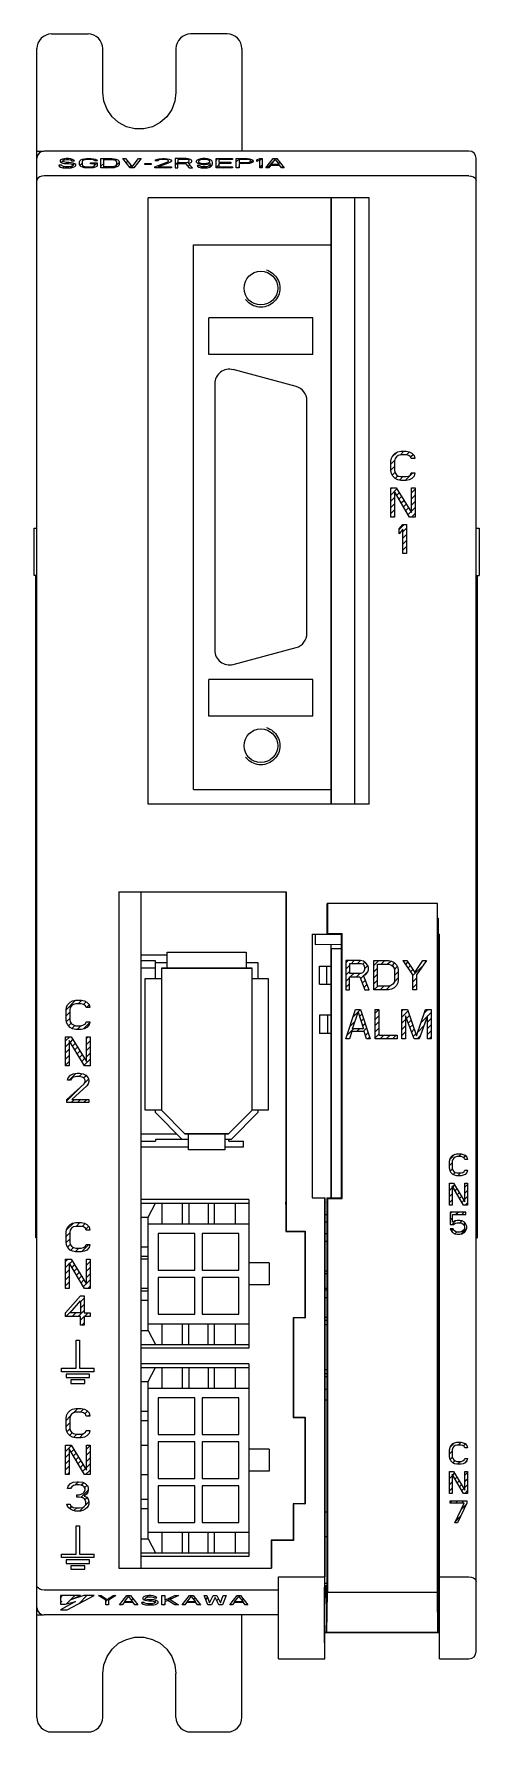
# Model space of a CAD drawing. Extents: x 347 to 377, y 209 to 325.
import ezdxf

# ---------------------------------------------------------------- set-up
doc = ezdxf.new("R2010")
doc.units = 0
doc.header["$LTSCALE"] = 32.5811
doc.header["$MEASUREMENT"] = 0
doc.linetypes.add('HIDDEN', pattern=[0.2, 0.1, -0.1])
doc.layers.get('0').update_dxf_attribs({"linetype": 'CONTINUOUS'})
for name, color, linetype in [('ALL_AXIS', 7, 'CONTINUOUS'), ('ALL_CURVE', 7, 'CONTINUOUS'), ('ALL_FEATURES', 7, 'CONTINUOUS'), ('DEFAULT_2', 8, 'HIDDEN')]:
    doc.layers.add(name, color=color, linetype=linetype)

msp = doc.modelspace()

# ---------------------------------------------------------------- linework, layer by layer
at = {"color": 0, "linetype": 'Continuous'}
for p, q in [((348.57, 315.62), (348.6, 315.56)), ((348.76, 315.62), (348.57, 315.62)), ((348.69, 315.98), (348.66, 315.93)), ((348.66, 315.93), (348.66, 315.87)), ((348.66, 315.87), (348.69, 315.82)), ((348.82, 316.04), (348.69, 315.98)), ((348.69, 315.82), (348.82, 315.77)), ((348.72, 315.81), (348.98, 316.07)), ((348.79, 315.58), (348.76, 315.62)), ((348.94, 316.06), (348.82, 316.04)), ((348.82, 315.77), (348.94, 315.74)), ((348.85, 315.92), (348.88, 315.96)), ((348.85, 315.89), (348.85, 315.92)), ((348.88, 315.85), (348.85, 315.89)), ((348.88, 315.96), (348.97, 315.98)), ((348.97, 315.82), (348.88, 315.85)), ((349.07, 316.08), (348.94, 316.06)), ((348.94, 315.74), (349.07, 315.73)), ((348.97, 315.98), (349.07, 316)), ((349.07, 315.81), (348.97, 315.82)), ((349.22, 316.08), (349.07, 316.08)), ((349.07, 316), (349.26, 316)), ((349.26, 315.81), (349.07, 315.81)), ((349.07, 315.73), (349.26, 315.73)), ((349.13, 315.73), (349.21, 315.81)), ((349.38, 316.06), (349.22, 316.08)), ((349.26, 316), (349.35, 315.98)), ((349.41, 315.79), (349.26, 315.81)), ((349.26, 315.73), (349.38, 315.71)), ((349.35, 315.98), (349.41, 315.96)), ((349.51, 316.02), (349.38, 316.06)), ((349.38, 315.97), (349.45, 316.04)), ((349.38, 315.71), (349.47, 315.68)), ((349.41, 315.96), (349.44, 315.93)), ((349.54, 315.77), (349.41, 315.79)), ((349.44, 315.93), (349.63, 315.93)), ((349.47, 315.68), (349.54, 315.64)), ((349.6, 315.97), (349.51, 316.02)), ((349.66, 315.71), (349.54, 315.77)), ((349.54, 315.63), (349.63, 315.73)), ((349.54, 315.64), (349.54, 315.6)), ((349.63, 315.93), (349.6, 315.97)), ((349.72, 315.66), (349.66, 315.71)), ((349.72, 315.59), (349.72, 315.66)), ((349.97, 315.86), (350.01, 315.93)), ((349.97, 315.66), (349.97, 315.86)), ((350.01, 315.59), (349.97, 315.66)), ((350, 315.6), (350.16, 315.76)), ((350.01, 315.93), (350.07, 315.98)), ((350.07, 315.98), (350.19, 316.04)), ((350.19, 315.92), (350.16, 315.86)), ((350.16, 315.86), (350.16, 315.66)), ((350.16, 315.66), (350.19, 315.6)), ((350.19, 316.04), (350.32, 316.06)), ((350.26, 315.96), (350.19, 315.92)), ((350.35, 315.98), (350.26, 315.96)), ((350.32, 316.06), (350.47, 316.08)), ((350.47, 316), (350.35, 315.98)), ((350.39, 315.99), (350.48, 316.08)), ((350.47, 316.08), (350.76, 316.08)), ((350.76, 316), (350.47, 316)), ((350.72, 315.71), (350.72, 315.79)), ((350.72, 315.79), (351.19, 315.79)), ((351.01, 315.71), (350.72, 315.71)), ((350.76, 316.08), (350.91, 316.06)), ((350.88, 315.98), (350.76, 316)), ((350.88, 315.98), (350.96, 316.05)), ((350.97, 315.96), (350.88, 315.98)), ((350.91, 316.06), (351.04, 316.04)), ((351.01, 315.92), (350.97, 315.96)), ((351.19, 315.92), (351.01, 315.92)), ((351.01, 315.61), (351.19, 315.79)), ((351.01, 315.6), (351.01, 315.71)), ((351.04, 316.04), (351.16, 315.98)), ((351.16, 315.98), (351.19, 315.92)), ((351.19, 315.79), (351.19, 315.59)), ((351.44, 316.04), (351.48, 316.08)), ((351.44, 315.44), (351.44, 316.08)), ((351.44, 316.08), (352.19, 316.08)), ((351.44, 315.55), (351.63, 315.73)), ((351.63, 315.52), (351.63, 316)), ((351.63, 316), (352.19, 316)), ((351.89, 316), (351.97, 316.08)), ((352.19, 316.08), (352.35, 316.06)), ((352.19, 316), (352.32, 315.98)), ((352.32, 315.98), (352.41, 315.96)), ((352.35, 316.06), (352.47, 316.04)), ((352.35, 315.45), (352.69, 315.8)), ((352.36, 315.97), (352.44, 316.04)), ((352.41, 315.96), (352.47, 315.92)), ((352.47, 316.04), (352.6, 315.98)), ((352.47, 315.92), (352.51, 315.86)), ((352.51, 315.66), (352.47, 315.6)), ((352.51, 315.86), (352.51, 315.66)), ((352.6, 315.98), (352.66, 315.93)), ((352.66, 315.93), (352.69, 315.86)), ((352.69, 315.66), (352.66, 315.59)), ((352.69, 315.86), (352.69, 315.66)), ((352.94, 316.08), (353.13, 316.08)), ((353.44, 315.44), (352.94, 316.08)), ((352.95, 316.06), (352.97, 316.08)), ((353.13, 316.08), (353.57, 315.52)), ((353.17, 315.78), (353.28, 315.89)), ((353.39, 315.5), (353.5, 315.61)), ((353.57, 315.52), (354.01, 316.08)), ((354.19, 316.08), (353.69, 315.44)), ((354.01, 316.08), (354.19, 316.08)), ((354.44, 315.67), (354.44, 315.74)), ((354.44, 315.74), (354.88, 315.74)), ((354.88, 315.67), (354.44, 315.67)), ((354.55, 315.67), (354.62, 315.74)), ((354.88, 315.74), (354.88, 315.67)), ((355.13, 315.51), (356.01, 315.85)), ((355.16, 315.93), (355.19, 315.98)), ((355.32, 315.93), (355.16, 315.93)), ((355.19, 315.98), (355.32, 316.04)), ((355.31, 315.93), (355.45, 316.06)), ((355.32, 316.04), (355.44, 316.06)), ((355.38, 315.97), (355.32, 315.93)), ((355.47, 316), (355.38, 315.97)), ((356.16, 315.81), (355.38, 315.51)), ((355.39, 315.51), (355.55, 315.67)), ((355.44, 316.06), (355.66, 316.08)), ((355.63, 316.01), (355.47, 316)), ((355.76, 316.01), (355.63, 316.01)), ((355.66, 316.08), (355.79, 316.08)), ((355.91, 316), (355.76, 316.01)), ((355.79, 316.08), (355.97, 316.06)), ((355.88, 316), (355.95, 316.07)), ((356.01, 315.97), (355.91, 316)), ((355.97, 316.06), (356.1, 316.04)), ((356.07, 315.93), (356.01, 315.97)), ((356.01, 315.85), (356.07, 315.9)), ((356.07, 315.9), (356.07, 315.93)), ((356.1, 316.04), (356.22, 315.98)), ((356.22, 315.85), (356.16, 315.81)), ((356.22, 315.98), (356.26, 315.93)), ((356.26, 315.9), (356.22, 315.85)), ((356.22, 315.85), (356.22, 315.85)), ((356.26, 315.93), (356.26, 315.9)), ((356.51, 316.08), (356.51, 315.44)), ((357.26, 316.08), (356.51, 316.08)), ((356.51, 315.63), (356.69, 315.82)), ((356.69, 316.01), (356.69, 315.81)), ((357.29, 316.01), (356.69, 316.01)), ((356.69, 315.81), (357.29, 315.81)), ((356.69, 315.44), (356.69, 315.73)), ((356.69, 315.73), (357.22, 315.73)), ((356.88, 316.01), (356.95, 316.08)), ((357.1, 315.73), (357.18, 315.81)), ((357.22, 315.73), (357.47, 315.44)), ((357.41, 316.06), (357.26, 316.08)), ((357.38, 316), (357.29, 316.01)), ((357.29, 315.81), (357.38, 315.82)), ((357.37, 316), (357.43, 316.06)), ((357.44, 315.97), (357.38, 316)), ((357.38, 315.82), (357.44, 315.85)), ((357.4, 315.53), (357.51, 315.64)), ((357.54, 316.02), (357.41, 316.06)), ((357.41, 315.75), (357.54, 315.78)), ((357.69, 315.44), (357.41, 315.75)), ((357.47, 315.93), (357.44, 315.97)), ((357.44, 315.85), (357.47, 315.89)), ((357.47, 315.89), (357.47, 315.93)), ((357.63, 315.97), (357.54, 316.02)), ((357.54, 315.78), (357.63, 315.83)), ((357.66, 315.93), (357.63, 315.97)), ((357.63, 315.83), (357.66, 315.87)), ((357.66, 315.87), (357.66, 315.93)), ((358.01, 315.97), (357.94, 315.9)), ((357.94, 315.9), (357.94, 315.85)), ((357.94, 315.85), (358.01, 315.78)), ((358.1, 316.02), (358.01, 315.97)), ((358.01, 315.78), (358.1, 315.73)), ((358.26, 316.06), (358.1, 316.02)), ((358.13, 315.93), (358.1, 315.89)), ((358.1, 315.89), (358.1, 315.86)), ((358.1, 315.86), (358.13, 315.82)), ((358.1, 315.73), (358.17, 315.8)), ((358.1, 315.73), (358.26, 315.68)), ((358.19, 315.97), (358.13, 315.93)), ((358.13, 315.82), (358.19, 315.78)), ((358.29, 316), (358.19, 315.97)), ((358.19, 315.78), (358.29, 315.75)), ((358.41, 316.08), (358.26, 316.06)), ((358.26, 315.68), (358.41, 315.67)), ((358.38, 316.01), (358.29, 316)), ((358.29, 315.75), (358.38, 315.74)), ((358.38, 316.01), (358.45, 316.08)), ((358.6, 316.01), (358.38, 316.01)), ((358.38, 315.74), (358.6, 315.74)), ((358.57, 316.08), (358.41, 316.08)), ((358.41, 315.67), (358.57, 315.67)), ((358.54, 315.67), (358.61, 315.74)), ((358.72, 316.06), (358.57, 316.08)), ((358.57, 315.67), (358.72, 315.68)), ((358.69, 316), (358.6, 316.01)), ((358.6, 315.74), (358.69, 315.75)), ((358.79, 315.97), (358.69, 316)), ((358.69, 315.75), (358.79, 315.78)), ((358.88, 316.02), (358.72, 316.06)), ((358.72, 315.68), (358.91, 315.74)), ((358.85, 315.93), (358.79, 315.97)), ((358.79, 315.78), (358.85, 315.82)), ((358.82, 315.95), (358.89, 316.02)), ((358.88, 315.89), (358.85, 315.93)), ((358.85, 315.82), (358.88, 315.86)), ((358.85, 315.49), (359.06, 315.7)), ((358.88, 315.63), (358.85, 315.59)), ((358.97, 315.97), (358.88, 316.02)), ((358.88, 315.86), (358.88, 315.89)), ((358.91, 315.71), (358.88, 315.63)), ((358.91, 315.74), (358.91, 315.71)), ((359.04, 315.9), (358.97, 315.97)), ((358.97, 315.55), (359.04, 315.62)), ((359.07, 315.81), (359.04, 315.9)), ((359.04, 315.62), (359.07, 315.71)), ((359.07, 315.71), (359.07, 315.81)), ((359.32, 315.95), (359.44, 316.08)), ((359.32, 315.44), (359.32, 316.08)), ((359.32, 316.08), (360.44, 316.08)), ((359.32, 315.46), (359.51, 315.64)), ((359.51, 316), (359.51, 315.82)), ((360.44, 316), (359.51, 316)), ((359.51, 315.82), (360.32, 315.82)), ((359.51, 315.74), (359.51, 315.52)), ((360.32, 315.74), (359.51, 315.74)), ((359.6, 315.74), (359.68, 315.82)), ((359.86, 316), (359.94, 316.08)), ((360.1, 315.74), (360.18, 315.82)), ((360.32, 315.82), (360.32, 315.74)), ((360.36, 316), (360.44, 316.08)), ((360.44, 316.08), (360.44, 316)), ((360.69, 315.84), (360.93, 316.08)), ((360.69, 315.44), (360.69, 316.08)), ((360.69, 316.08), (361.44, 316.08)), ((360.88, 316.01), (360.88, 315.81)), ((361.47, 316.01), (360.88, 316.01)), ((360.88, 315.81), (361.47, 315.81)), ((360.88, 315.73), (360.88, 315.44)), ((361.44, 315.73), (360.88, 315.73)), ((361.08, 315.73), (361.16, 315.81)), ((361.36, 316.01), (361.43, 316.08)), ((361.44, 316.08), (361.6, 316.06)), ((361.6, 315.74), (361.44, 315.73)), ((361.57, 316), (361.47, 316.01)), ((361.47, 315.81), (361.57, 315.82)), ((361.63, 315.97), (361.57, 316)), ((361.57, 315.82), (361.63, 315.85)), ((361.59, 315.74), (361.82, 315.97)), ((361.6, 316.06), (361.72, 316.02)), ((361.72, 315.78), (361.6, 315.74)), ((361.66, 315.93), (361.63, 315.97)), ((361.63, 315.85), (361.66, 315.89)), ((361.66, 315.89), (361.66, 315.93)), ((361.72, 316.02), (361.82, 315.97)), ((361.82, 315.83), (361.72, 315.78)), ((361.82, 315.97), (361.85, 315.93)), ((361.85, 315.87), (361.82, 315.83)), ((361.85, 315.93), (361.85, 315.87)), ((362.1, 315.98), (362.29, 316.08)), ((362.1, 315.87), (362.1, 315.98)), ((362.29, 315.97), (362.1, 315.87)), ((362.29, 315.94), (362.43, 316.08)), ((362.29, 316.08), (362.47, 316.08)), ((362.29, 315.44), (362.29, 315.97)), ((362.29, 315.44), (362.47, 315.63)), ((362.47, 316.08), (362.47, 315.44)), ((362.72, 315.44), (363.22, 316.08)), ((362.79, 315.44), (363.28, 315.94)), ((363.07, 315.66), (363.35, 316.02)), ((363.63, 315.66), (363.07, 315.66)), ((363.22, 316.08), (363.47, 316.08)), ((363.35, 316.02), (363.63, 315.66)), ((363.36, 316.01), (363.42, 316.08)), ((363.45, 315.6), (363.5, 315.66)), ((363.47, 316.08), (363.97, 315.44)), ((363.57, 315.73), (363.67, 315.83)), ((348.6, 315.56), (348.69, 315.49)), ((348.69, 315.49), (348.85, 315.45)), ((348.88, 315.54), (348.79, 315.58)), ((348.85, 315.45), (349.01, 315.44)), ((348.86, 315.45), (348.94, 315.53)), ((349.01, 315.52), (348.88, 315.54)), ((349.26, 315.52), (349.01, 315.52)), ((349.01, 315.44), (349.26, 315.44)), ((349.38, 315.54), (349.26, 315.52)), ((349.26, 315.44), (349.41, 315.45)), ((349.35, 315.45), (349.47, 315.56)), ((349.47, 315.56), (349.38, 315.54)), ((349.41, 315.45), (349.54, 315.48)), ((349.54, 315.6), (349.47, 315.56)), ((349.54, 315.48), (349.66, 315.54)), ((349.66, 315.54), (349.72, 315.59)), ((350.07, 315.54), (350.01, 315.59)), ((350.19, 315.48), (350.07, 315.54)), ((350.19, 315.6), (350.26, 315.56)), ((350.32, 315.45), (350.19, 315.48)), ((350.26, 315.56), (350.35, 315.54)), ((350.47, 315.44), (350.32, 315.45)), ((350.35, 315.54), (350.47, 315.52)), ((350.35, 315.45), (350.43, 315.53)), ((350.47, 315.52), (350.76, 315.52)), ((350.76, 315.44), (350.47, 315.44)), ((350.76, 315.52), (350.88, 315.54)), ((350.91, 315.45), (350.76, 315.44)), ((350.85, 315.45), (350.96, 315.56)), ((350.88, 315.54), (350.97, 315.56)), ((351.04, 315.48), (350.91, 315.45)), ((350.97, 315.56), (351.01, 315.6)), ((351.16, 315.54), (351.04, 315.48)), ((351.19, 315.59), (351.16, 315.54)), ((352.19, 315.44), (351.44, 315.44)), ((352.19, 315.52), (351.63, 315.52)), ((351.83, 315.44), (351.92, 315.52)), ((352.32, 315.54), (352.19, 315.52)), ((352.35, 315.45), (352.19, 315.44)), ((352.41, 315.56), (352.32, 315.54)), ((352.47, 315.48), (352.35, 315.45)), ((352.47, 315.6), (352.41, 315.56)), ((352.6, 315.54), (352.47, 315.48)), ((352.66, 315.59), (352.6, 315.54)), ((353.69, 315.44), (353.44, 315.44)), ((355.13, 315.44), (355.13, 315.51)), ((356.26, 315.44), (355.13, 315.44)), ((355.32, 315.44), (355.39, 315.51)), ((355.38, 315.51), (356.26, 315.51)), ((355.82, 315.44), (355.89, 315.51)), ((356.26, 315.51), (356.26, 315.44)), ((356.51, 315.44), (356.69, 315.44)), ((357.47, 315.44), (357.69, 315.44)), ((358.16, 315.59), (358.01, 315.59)), ((358.01, 315.59), (358.04, 315.55)), ((358.04, 315.55), (358.13, 315.49)), ((358.13, 315.49), (358.29, 315.45)), ((358.22, 315.55), (358.16, 315.59)), ((358.32, 315.52), (358.22, 315.55)), ((358.29, 315.45), (358.44, 315.44)), ((358.41, 315.51), (358.32, 315.52)), ((358.32, 315.45), (358.38, 315.51)), ((358.6, 315.51), (358.41, 315.51)), ((358.44, 315.44), (358.57, 315.44)), ((358.57, 315.44), (358.72, 315.45)), ((358.69, 315.52), (358.6, 315.51)), ((358.79, 315.55), (358.69, 315.52)), ((358.72, 315.45), (358.88, 315.49)), ((358.85, 315.59), (358.79, 315.55)), ((358.88, 315.49), (358.97, 315.55)), ((360.44, 315.44), (359.32, 315.44)), ((359.51, 315.52), (360.44, 315.52)), ((359.8, 315.44), (359.88, 315.52)), ((360.3, 315.44), (360.38, 315.52)), ((360.44, 315.52), (360.44, 315.44)), ((360.88, 315.44), (360.69, 315.44)), ((360.8, 315.44), (360.88, 315.53)), ((362.47, 315.44), (362.29, 315.44)), ((362.91, 315.44), (362.72, 315.44)), ((363.04, 315.6), (362.91, 315.44)), ((363.66, 315.6), (363.04, 315.6)), ((363.79, 315.44), (363.66, 315.6)), ((363.78, 315.44), (363.89, 315.55)), ((363.97, 315.44), (363.79, 315.44)), ((366.92, 265.17), (366.92, 263.12)), ((374.43, 265.17), (366.92, 265.17)), ((366.87, 264.17), (366.87, 263.07)), ((366.92, 263.12), (366.87, 263.07)), ((366.87, 263.07), (367.87, 263.07)), ((366.92, 263.12), (367.92, 263.12)), ((367.92, 263.12), (367.87, 263.07)), ((367.87, 245.07), (367.87, 263.07)), ((367.92, 245.02), (367.92, 263.12)), ((366.87, 245.07), (366.87, 219.26)), ((366.92, 245.02), (366.87, 245.07)), ((366.87, 245.07), (367.87, 245.07)), ((366.92, 245.02), (366.92, 218.1)), ((366.92, 245.02), (367.92, 245.02)), ((367.92, 245.02), (367.87, 245.07)), ((366.87, 243.9), (366.77, 243.9)), ((366.87, 243.39), (366.77, 243.39)), ((366.87, 242.59), (366.77, 242.59)), ((366.87, 242.08), (366.77, 242.08)), ((366.87, 240.05), (366.77, 240.05)), ((366.87, 239.86), (366.77, 239.86)), ((366.87, 238.86), (366.77, 238.86)), ((366.87, 238.74), (366.77, 238.74)), ((366.87, 238.23), (366.77, 238.23)), ((366.87, 231.96), (366.77, 231.96)), ((366.87, 231.23), (366.77, 231.23)), ((366.87, 223.59), (366.77, 223.59)), ((366.87, 219.26), (366.85, 217.76)), ((374.43, 218.1), (366.92, 218.1))]:
    msp.add_line(p, q, dxfattribs=at)
at = {"layer": 'ALL_AXIS', "color": 0, "linetype": 'Continuous'}
for p, q in [((359.22, 300.68), (359.22, 282.48)), ((364.78, 300.5), (360.48, 301.65)), ((365.52, 283.63), (365.52, 299.53)), ((360.48, 281.51), (364.78, 282.66)), ((355.36, 242.62), (355.36, 240.11)), ((357.86, 242.62), (355.36, 242.62)), ((357.86, 240.11), (357.86, 242.62)), ((358.36, 242.62), (358.36, 240.11)), ((360.86, 242.62), (358.36, 242.62)), ((360.86, 240.11), (360.86, 242.62)), ((355.36, 240.11), (357.86, 240.11)), ((358.36, 240.11), (360.86, 240.11)), ((355.36, 231.39), (355.36, 228.89)), ((357.86, 231.39), (355.36, 231.39)), ((357.86, 228.89), (357.86, 231.39)), ((358.36, 231.39), (358.36, 228.89)), ((360.86, 231.39), (358.36, 231.39)), ((360.86, 228.89), (360.86, 231.39)), ((355.36, 228.89), (357.86, 228.89)), ((358.36, 228.89), (360.86, 228.89)), ((355.36, 228.39), (355.36, 225.89)), ((357.86, 228.39), (355.36, 228.39)), ((357.86, 225.89), (357.86, 228.39)), ((358.36, 228.39), (358.36, 225.89)), ((360.86, 228.39), (358.36, 228.39)), ((360.86, 225.89), (360.86, 228.39)), ((355.36, 225.89), (357.86, 225.89)), ((358.36, 225.89), (360.86, 225.89)), ((366.85, 217.76), (366.73, 217.76)), ((374.58, 217.76), (374.5, 217.76))]:
    msp.add_line(p, q, dxfattribs=at)
for centre, start, end in [((360.22, 300.68), 75, 180), ((364.52, 299.53), 0, 75), ((364.52, 283.63), 285, 0), ((360.22, 282.48), 180, 285)]:
    msp.add_arc(centre, 1, start, end, dxfattribs=at)
at = {"layer": 'ALL_CURVE', "color": 0, "linetype": 'Continuous'}
for p, q in [((367.17, 271.97), (367.17, 313.39)), ((368.77, 313.39), (368.77, 271.97)), ((371.35, 295.7), (371.65, 296)), ((371.39, 295.78), (371.55, 295.95)), ((371.55, 295.95), (371.72, 296.04)), ((371.72, 296.04), (371.93, 296.08)), ((371.88, 295.81), (372.15, 296.08)), ((371.93, 296.08), (372.3, 296.08)), ((372.3, 296.08), (372.51, 296.04)), ((372.31, 295.82), (372.52, 296.04)), ((372.51, 296.04), (372.68, 295.95)), ((372.68, 295.95), (372.85, 295.78)), ((371.26, 295.4), (371.3, 295.61)), ((371.26, 295.2), (371.53, 295.46)), ((371.26, 294.76), (371.26, 295.4)), ((371.26, 294.78), (371.51, 295.03)), ((371.3, 294.55), (371.26, 294.76)), ((371.3, 295.61), (371.39, 295.78)), ((371.55, 295.57), (371.51, 295.4)), ((371.51, 295.4), (371.51, 294.76)), ((371.51, 294.76), (371.55, 294.59)), ((371.64, 295.7), (371.55, 295.57)), ((371.76, 295.78), (371.64, 295.7)), ((371.93, 295.83), (371.76, 295.78)), ((372.3, 295.83), (371.93, 295.83)), ((372.47, 295.78), (372.3, 295.83)), ((372.6, 295.7), (372.47, 295.78)), ((372.6, 295.69), (372.77, 295.86)), ((372.64, 295.57), (372.6, 295.7)), ((372.89, 295.57), (372.64, 295.57)), ((372.85, 295.78), (372.89, 295.57)), ((371.24, 293.5), (371.32, 293.58)), ((371.24, 291.58), (371.24, 293.58)), ((371.24, 293.58), (371.62, 293.58)), ((371.39, 294.38), (371.3, 294.55)), ((371.35, 294.45), (371.54, 294.64)), ((371.55, 294.21), (371.39, 294.38)), ((371.54, 294.22), (371.73, 294.4)), ((371.55, 294.59), (371.64, 294.46)), ((371.72, 294.12), (371.55, 294.21)), ((371.62, 293.58), (372.66, 291.88)), ((371.64, 294.46), (371.76, 294.38)), ((371.93, 294.08), (371.72, 294.12)), ((371.76, 294.38), (371.93, 294.34)), ((371.84, 294.1), (372.08, 294.34)), ((371.93, 294.34), (372.3, 294.34)), ((372.3, 294.08), (371.93, 294.08)), ((372.24, 294.08), (372.75, 294.59)), ((372.3, 294.34), (372.47, 294.38)), ((372.51, 294.12), (372.3, 294.08)), ((372.47, 294.38), (372.6, 294.46)), ((372.68, 294.21), (372.51, 294.12)), ((372.6, 294.46), (372.64, 294.59)), ((372.64, 294.59), (372.89, 294.59)), ((372.66, 291.88), (372.66, 293.58)), ((372.66, 293.58), (372.91, 293.58)), ((372.85, 294.38), (372.68, 294.21)), ((372.89, 294.59), (372.85, 294.38)), ((372.91, 293.58), (372.91, 291.58)), ((371.24, 293.08), (371.66, 293.5)), ((371.24, 292.66), (371.49, 292.91)), ((371.24, 292.24), (371.49, 292.49)), ((371.49, 293.33), (371.49, 291.58)), ((372.53, 291.58), (371.49, 293.33)), ((371.65, 293.07), (371.82, 293.24)), ((371.8, 292.8), (371.98, 292.98)), ((371.96, 292.54), (372.14, 292.72)), ((372.12, 292.28), (372.3, 292.46)), ((372.66, 293.24), (372.91, 293.49)), ((372.66, 292.82), (372.91, 293.07)), ((372.66, 292.4), (372.91, 292.65)), ((371.24, 291.82), (371.49, 292.07)), ((371.49, 291.58), (371.24, 291.58)), ((371.42, 291.58), (371.49, 291.66)), ((372.27, 292.02), (372.46, 292.2)), ((372.43, 291.76), (372.62, 291.94)), ((372.91, 291.58), (372.53, 291.58)), ((372.66, 291.98), (372.91, 292.23)), ((372.67, 291.58), (372.91, 291.82)), ((371.83, 290.73), (372.17, 291.08)), ((371.83, 290.78), (372.08, 291.08)), ((371.83, 290.44), (371.83, 290.78)), ((372.08, 290.74), (371.83, 290.44)), ((372.08, 291.08), (372.33, 291.08)), ((372.08, 290.56), (372.33, 290.81)), ((372.08, 289.08), (372.08, 290.74)), ((372.08, 290.14), (372.33, 290.39)), ((372.33, 291.08), (372.33, 289.08)), ((372.08, 289.73), (372.33, 289.98)), ((372.08, 289.31), (372.33, 289.56)), ((372.33, 289.08), (372.08, 289.08)), ((372.27, 289.08), (372.33, 289.14)), ((367.17, 262.07), (367.17, 245.07)), ((368.17, 261.27), (368.17, 259.27)), ((368.17, 261.11), (368.33, 261.27)), ((369.17, 261.27), (368.17, 261.27)), ((368.54, 261.06), (368.75, 261.27)), ((368.96, 261.06), (369.17, 261.27)), ((369.38, 261.23), (369.17, 261.27)), ((369.34, 261.02), (369.48, 261.16)), ((369.55, 261.1), (369.38, 261.23)), ((369.67, 260.93), (369.55, 261.1)), ((370.09, 259.27), (370.09, 261.27)), ((370.09, 260.93), (370.43, 261.27)), ((370.09, 261.27), (371.09, 261.27)), ((370.59, 261.02), (370.85, 261.27)), ((371.01, 261.02), (371.24, 261.24)), ((371.09, 261.27), (371.3, 261.23)), ((371.3, 261.23), (371.47, 261.14)), ((371.34, 260.92), (371.51, 261.1)), ((371.47, 261.14), (371.63, 260.97)), ((372.76, 260.29), (372.09, 261.27)), ((372.09, 261.27), (372.34, 261.27)), ((372.1, 261.26), (372.1, 261.27)), ((372.27, 261.01), (372.41, 261.16)), ((372.34, 261.27), (372.88, 260.46)), ((372.88, 260.46), (373.43, 261.27)), ((373.68, 261.27), (373.01, 260.29)), ((373.43, 261.27), (373.68, 261.27)), ((355.57, 260.75), (355.57, 251.04)), ((355.57, 260.75), (361.77, 260.75)), ((361.77, 251.04), (361.77, 260.75)), ((368.17, 260.69), (368.42, 260.94)), ((368.17, 260.27), (368.42, 260.52)), ((368.17, 259.85), (368.42, 260.1)), ((368.42, 261.06), (368.42, 260.42)), ((369.22, 261.06), (368.42, 261.06)), ((368.42, 260.42), (369.22, 260.42)), ((368.42, 259.27), (368.42, 260.16)), ((368.42, 260.16), (369.13, 260.16)), ((368.48, 260.16), (368.74, 260.42)), ((368.9, 260.16), (369.16, 260.42)), ((369.13, 260.16), (369.47, 259.27)), ((369.18, 260.03), (369.39, 260.23)), ((369.34, 261.02), (369.22, 261.06)), ((369.22, 260.42), (369.34, 260.46)), ((369.3, 259.72), (369.51, 259.93)), ((369.42, 260.93), (369.34, 261.02)), ((369.34, 260.46), (369.42, 260.55)), ((369.38, 260.25), (369.55, 260.33)), ((369.76, 259.27), (369.38, 260.25)), ((369.47, 260.8), (369.42, 260.93)), ((369.42, 260.55), (369.47, 260.68)), ((369.43, 260.28), (369.68, 260.52)), ((369.47, 260.73), (369.67, 260.93)), ((369.47, 260.68), (369.47, 260.8)), ((369.55, 260.33), (369.67, 260.5)), ((369.72, 260.8), (369.67, 260.93)), ((369.67, 260.5), (369.72, 260.63)), ((369.72, 260.63), (369.72, 260.8)), ((370.09, 260.51), (370.34, 260.76)), ((370.09, 260.1), (370.34, 260.35)), ((370.09, 259.68), (370.34, 259.93)), ((370.34, 259.53), (370.34, 261.02)), ((370.34, 261.02), (371.09, 261.02)), ((371.09, 261.02), (371.26, 260.97)), ((371.26, 260.97), (371.38, 260.89)), ((371.38, 260.89), (371.47, 260.76)), ((371.47, 260.76), (371.51, 260.59)), ((371.47, 259.8), (371.76, 260.09)), ((371.51, 259.95), (371.47, 259.78)), ((371.49, 260.66), (371.69, 260.86)), ((371.51, 260.59), (371.51, 259.95)), ((371.51, 260.26), (371.76, 260.51)), ((371.63, 260.97), (371.72, 260.8)), ((371.72, 260.8), (371.76, 260.59)), ((371.76, 259.95), (371.72, 259.74)), ((371.76, 260.59), (371.76, 259.95)), ((372.44, 260.77), (372.58, 260.91)), ((372.61, 260.52), (372.75, 260.66)), ((372.76, 260.25), (373.45, 260.94)), ((372.76, 259.27), (372.76, 260.29)), ((372.76, 259.83), (373.01, 260.08)), ((373.01, 260.29), (373.01, 259.27)), ((368.17, 259.44), (368.42, 259.69)), ((368.17, 259.27), (368.42, 259.27)), ((369.41, 259.42), (369.62, 259.63)), ((369.47, 259.27), (369.76, 259.27)), ((369.68, 259.27), (369.74, 259.32)), ((371.09, 259.27), (370.09, 259.27)), ((370.1, 259.27), (370.36, 259.53)), ((371.09, 259.53), (370.34, 259.53)), ((370.52, 259.27), (370.78, 259.53)), ((370.94, 259.27), (371.23, 259.56)), ((371.26, 259.57), (371.09, 259.53)), ((371.3, 259.31), (371.09, 259.27)), ((371.38, 259.65), (371.26, 259.57)), ((371.47, 259.4), (371.3, 259.31)), ((371.47, 259.78), (371.38, 259.65)), ((371.63, 259.57), (371.47, 259.4)), ((371.72, 259.74), (371.63, 259.57)), ((372.76, 259.41), (373.01, 259.66)), ((373.01, 259.27), (372.76, 259.27)), ((349.06, 257.91), (349.71, 258.57)), ((349.06, 257.89), (349.1, 258.1)), ((349.06, 257.25), (349.06, 257.89)), ((349.06, 257.49), (349.31, 257.74)), ((349.1, 258.1), (349.18, 258.27)), ((349.18, 258.27), (349.35, 258.44)), ((349.35, 258.06), (349.31, 257.89)), ((349.31, 257.89), (349.31, 257.25)), ((349.35, 258.44), (349.51, 258.53)), ((349.43, 258.19), (349.35, 258.06)), ((349.56, 258.27), (349.43, 258.19)), ((349.51, 258.53), (349.72, 258.57)), ((349.72, 258.31), (349.56, 258.27)), ((349.72, 258.57), (350.1, 258.57)), ((350.1, 258.31), (349.72, 258.31)), ((349.88, 258.31), (350.13, 258.56)), ((350.1, 258.57), (350.31, 258.53)), ((350.26, 258.27), (350.1, 258.31)), ((350.26, 258.27), (350.44, 258.46)), ((350.39, 258.19), (350.26, 258.27)), ((350.31, 258.53), (350.47, 258.44)), ((350.43, 258.06), (350.39, 258.19)), ((350.68, 258.06), (350.43, 258.06)), ((350.46, 258.06), (350.65, 258.24)), ((350.47, 258.44), (350.64, 258.27)), ((350.64, 258.27), (350.68, 258.06)), ((368.17, 255.92), (368.84, 257.92)), ((368.63, 256.6), (369.01, 257.75)), ((368.68, 257.42), (369.17, 257.92)), ((368.84, 257.92), (369.17, 257.92)), ((369.01, 257.75), (369.38, 256.6)), ((369.11, 257.44), (369.28, 257.61)), ((369.17, 257.92), (369.84, 255.92)), ((370.17, 255.92), (370.17, 257.92)), ((370.17, 257.67), (370.42, 257.92)), ((370.17, 257.92), (370.42, 257.92)), ((370.42, 257.92), (370.42, 256.17)), ((372.01, 255.92), (372.01, 257.92)), ((372.01, 257.82), (372.1, 257.92)), ((372.01, 257.92), (372.38, 257.92)), ((372.01, 257.41), (372.42, 257.82)), ((372.38, 257.92), (373.01, 256.13)), ((373.01, 256.13), (373.63, 257.92)), ((373.56, 257.7), (373.78, 257.92)), ((373.63, 257.92), (374.01, 257.92)), ((373.76, 257.48), (374.01, 257.73)), ((374.01, 257.92), (374.01, 255.92)), ((349.1, 257.04), (349.06, 257.25)), ((349.08, 257.1), (349.31, 257.32)), ((349.18, 256.87), (349.1, 257.04)), ((349.35, 256.7), (349.18, 256.87)), ((349.23, 256.82), (349.4, 257)), ((349.31, 257.25), (349.35, 257.08)), ((349.35, 257.08), (349.43, 256.95)), ((349.51, 256.61), (349.35, 256.7)), ((349.43, 256.95), (349.56, 256.87)), ((349.46, 256.64), (349.66, 256.84)), ((349.72, 256.57), (349.51, 256.61)), ((349.56, 256.87), (349.72, 256.82)), ((349.72, 256.82), (350.1, 256.82)), ((350.1, 256.57), (349.72, 256.57)), ((349.81, 256.57), (350.07, 256.82)), ((350.1, 256.82), (350.26, 256.87)), ((350.31, 256.61), (350.1, 256.57)), ((350.26, 256.6), (350.67, 257.01)), ((350.26, 256.87), (350.39, 256.95)), ((350.47, 256.7), (350.31, 256.61)), ((350.39, 256.95), (350.43, 257.08)), ((350.43, 257.08), (350.68, 257.08)), ((350.64, 256.87), (350.47, 256.7)), ((350.68, 257.08), (350.64, 256.87)), ((368.26, 256.17), (368.69, 256.6)), ((368.59, 256.43), (368.42, 255.92)), ((368.47, 256.79), (368.81, 257.14)), ((369.42, 256.43), (368.59, 256.43)), ((369.38, 256.6), (368.63, 256.6)), ((368.94, 256.43), (369.11, 256.6)), ((369.21, 257.12), (369.38, 257.29)), ((369.32, 256.81), (369.49, 256.98)), ((369.36, 256.43), (369.59, 256.66)), ((369.59, 255.92), (369.42, 256.43)), ((370.17, 257.25), (370.42, 257.5)), ((370.17, 256.83), (370.42, 257.08)), ((370.17, 256.41), (370.42, 256.66)), ((372.01, 256.99), (372.26, 257.24)), ((372.01, 256.57), (372.26, 256.82)), ((372.26, 257.49), (372.26, 255.92)), ((372.84, 255.92), (372.26, 257.49)), ((372.33, 257.31), (372.53, 257.51)), ((372.44, 257), (372.64, 257.2)), ((372.55, 256.69), (372.75, 256.89)), ((372.67, 256.39), (372.85, 256.58)), ((373.11, 256.41), (373.5, 256.81)), ((373.76, 257.49), (373.18, 255.92)), ((373.33, 257.05), (373.75, 257.47)), ((373.76, 255.92), (373.76, 257.49)), ((373.76, 257.06), (374.01, 257.31)), ((373.76, 256.64), (374.01, 256.89)), ((373.76, 256.22), (374.01, 256.47)), ((349.03, 254.07), (349.03, 256.07)), ((349.03, 255.79), (349.31, 256.07)), ((349.03, 256.07), (349.41, 256.07)), ((349.03, 255.38), (349.28, 255.63)), ((349.28, 255.81), (349.28, 254.07)), ((350.33, 254.07), (349.28, 255.81)), ((349.36, 255.7), (349.53, 255.87)), ((349.41, 256.07), (350.45, 254.37)), ((349.51, 255.43), (349.69, 255.61)), ((349.67, 255.17), (349.85, 255.35)), ((350.45, 254.37), (350.45, 256.07)), ((350.45, 255.95), (350.57, 256.07)), ((350.45, 256.07), (350.7, 256.07)), ((350.45, 255.54), (350.7, 255.79)), ((350.45, 255.12), (350.7, 255.37)), ((350.7, 256.07), (350.7, 254.07)), ((368.42, 255.92), (368.17, 255.92)), ((369.51, 256.16), (369.7, 256.35)), ((369.84, 255.92), (369.59, 255.92)), ((369.68, 255.92), (369.8, 256.04)), ((370.17, 255.99), (370.42, 256.24)), ((371.68, 255.92), (370.17, 255.92)), ((370.42, 256.17), (371.68, 256.17)), ((370.52, 255.92), (370.78, 256.17)), ((370.94, 255.92), (371.2, 256.17)), ((371.36, 255.92), (371.62, 256.17)), ((371.68, 256.17), (371.68, 255.92)), ((372.01, 256.15), (372.26, 256.4)), ((372.26, 255.92), (372.01, 255.92)), ((372.2, 255.92), (372.26, 255.98)), ((372.78, 256.08), (372.96, 256.26)), ((373.18, 255.92), (372.84, 255.92)), ((373.04, 255.92), (373.26, 256.14)), ((374.01, 255.92), (373.76, 255.92)), ((373.87, 255.92), (374.01, 256.05)), ((349.03, 254.96), (349.28, 255.21)), ((349.03, 254.54), (349.28, 254.79)), ((349.03, 254.12), (349.28, 254.37)), ((349.83, 254.91), (350.01, 255.09)), ((349.98, 254.65), (350.17, 254.83)), ((350.14, 254.38), (350.33, 254.57)), ((350.3, 254.12), (350.7, 254.53)), ((350.45, 254.7), (350.7, 254.95)), ((350.66, 254.07), (350.7, 254.11)), ((349.28, 254.07), (349.03, 254.07)), ((349.16, 253.1), (349.2, 253.27)), ((349.37, 253.1), (349.16, 253.1)), ((349.2, 253.27), (349.37, 253.44)), ((349.27, 253.1), (349.73, 253.55)), ((349.37, 253.44), (349.54, 253.53)), ((349.45, 253.23), (349.37, 253.1)), ((349.58, 253.31), (349.45, 253.23)), ((349.54, 253.53), (349.83, 253.57)), ((349.79, 253.36), (349.58, 253.31)), ((349.95, 253.36), (349.79, 253.36)), ((349.83, 253.57), (349.99, 253.57)), ((349.95, 253.36), (350.14, 253.54)), ((350.16, 253.31), (349.95, 253.36)), ((349.99, 253.57), (350.24, 253.53)), ((350.29, 253.23), (350.16, 253.31)), ((350.24, 253.53), (350.41, 253.44)), ((350.26, 253.25), (350.43, 253.42)), ((350.37, 253.1), (350.29, 253.23)), ((350.29, 252.84), (350.37, 253.02)), ((350.3, 252.87), (350.6, 253.17)), ((350.7, 254.07), (350.33, 254.07)), ((350.37, 253.02), (350.37, 253.1)), ((350.41, 253.44), (350.58, 253.27)), ((350.58, 253.27), (350.62, 253.1)), ((350.62, 253.02), (350.58, 252.84)), ((350.62, 253.1), (350.62, 253.02)), ((349.12, 251.78), (350.29, 252.84)), ((349.12, 251.69), (350.16, 252.73)), ((350.49, 252.72), (349.45, 251.78)), ((350.58, 252.84), (350.49, 252.72)), ((349.12, 251.57), (349.12, 251.78)), ((350.62, 251.57), (349.12, 251.57)), ((349.42, 251.57), (349.63, 251.78)), ((349.45, 251.78), (350.62, 251.78)), ((349.84, 251.57), (350.05, 251.78)), ((350.25, 251.57), (350.47, 251.78)), ((350.62, 251.78), (350.62, 251.57)), ((357.17, 249.44), (355.57, 251.04)), ((361.77, 251.04), (360.17, 249.44)), ((360.17, 249.44), (357.17, 249.44)), ((375.27, 247.56), (375.3, 247.72)), ((375.27, 247.08), (375.27, 247.56)), ((375.27, 247.26), (375.45, 247.45)), ((375.3, 247.71), (375.63, 248.04)), ((375.3, 247.72), (375.36, 247.84)), ((375.36, 247.84), (375.49, 247.97)), ((375.49, 247.68), (375.45, 247.56)), ((375.45, 247.56), (375.45, 247.08)), ((375.49, 247.97), (375.61, 248.03)), ((375.55, 247.78), (375.49, 247.68)), ((375.64, 247.84), (375.55, 247.78)), ((375.61, 248.03), (375.77, 248.07)), ((375.77, 247.88), (375.64, 247.84)), ((375.77, 248.07), (376.05, 248.07)), ((376.05, 247.88), (375.77, 247.88)), ((375.88, 247.88), (376.07, 248.06)), ((376.05, 248.07), (376.2, 248.03)), ((376.17, 247.84), (376.05, 247.88)), ((376.27, 247.78), (376.17, 247.84)), ((376.2, 248.03), (376.33, 247.97)), ((376.23, 247.8), (376.36, 247.94)), ((376.3, 247.68), (376.27, 247.78)), ((376.49, 247.68), (376.3, 247.68)), ((376.33, 247.97), (376.45, 247.84)), ((376.45, 247.84), (376.49, 247.68)), ((375.25, 244.57), (375.25, 246.07)), ((375.25, 245.99), (375.33, 246.07)), ((375.25, 246.07), (375.53, 246.07)), ((375.3, 246.92), (375.27, 247.08)), ((375.36, 246.79), (375.3, 246.92)), ((375.31, 246.89), (375.46, 247.04)), ((375.49, 246.66), (375.36, 246.79)), ((375.45, 247.08), (375.49, 246.95)), ((375.49, 246.95), (375.55, 246.85)), ((375.61, 246.6), (375.49, 246.66)), ((375.5, 246.65), (375.64, 246.79)), ((375.53, 246.07), (376.31, 244.79)), ((375.55, 246.85), (375.64, 246.79)), ((375.77, 246.57), (375.61, 246.6)), ((375.64, 246.79), (375.77, 246.76)), ((375.77, 246.76), (376.05, 246.76)), ((376.05, 246.57), (375.77, 246.57)), ((375.83, 246.57), (376.02, 246.76)), ((376.05, 246.76), (376.17, 246.79)), ((376.2, 246.6), (376.05, 246.57)), ((376.17, 246.79), (376.27, 246.85)), ((376.33, 246.66), (376.2, 246.6)), ((376.27, 246.85), (376.3, 246.95)), ((376.3, 246.95), (376.49, 246.95)), ((376.31, 244.79), (376.31, 246.07)), ((376.31, 246.07), (376.5, 246.07)), ((376.45, 246.79), (376.33, 246.66)), ((376.49, 246.95), (376.45, 246.79)), ((376.5, 246.07), (376.5, 244.57)), ((375.25, 245.57), (375.44, 245.76)), ((375.25, 245.15), (375.44, 245.34)), ((375.25, 244.73), (375.44, 244.92)), ((375.44, 245.87), (375.44, 244.57)), ((376.22, 244.57), (375.44, 245.87)), ((375.48, 245.8), (375.61, 245.93)), ((375.64, 245.54), (375.77, 245.67)), ((375.8, 245.28), (375.93, 245.41)), ((375.95, 245.01), (376.09, 245.15)), ((376.11, 244.75), (376.25, 244.89)), ((376.31, 245.79), (376.5, 245.98)), ((376.31, 245.37), (376.5, 245.56)), ((376.31, 244.96), (376.5, 245.14)), ((375.44, 244.57), (375.25, 244.57)), ((375.31, 244.07), (375.31, 243.24)), ((375.31, 243.96), (375.42, 244.07)), ((376.38, 244.07), (375.31, 244.07)), ((375.31, 243.54), (375.47, 243.69)), ((375.47, 243.4), (375.47, 243.91)), ((375.47, 243.91), (376.38, 243.91)), ((375.68, 243.91), (375.84, 244.07)), ((376.1, 243.91), (376.26, 244.07)), ((376.5, 244.57), (376.22, 244.57)), ((376.34, 244.57), (376.5, 244.72)), ((376.38, 243.91), (376.38, 244.07)), ((349.06, 242.68), (349.1, 242.9)), ((349.06, 242.05), (349.06, 242.68)), ((349.06, 242.41), (349.31, 242.66)), ((349.09, 242.87), (349.56, 243.33)), ((349.1, 242.9), (349.18, 243.07)), ((349.18, 243.07), (349.35, 243.24)), ((349.35, 242.85), (349.31, 242.68)), ((349.31, 242.68), (349.31, 242.05)), ((349.35, 243.24), (349.51, 243.32)), ((349.43, 242.98), (349.35, 242.85)), ((349.56, 243.07), (349.43, 242.98)), ((349.51, 243.32), (349.72, 243.37)), ((349.72, 243.11), (349.56, 243.07)), ((349.72, 243.37), (350.1, 243.37)), ((350.1, 243.11), (349.72, 243.11)), ((349.75, 243.11), (350.01, 243.37)), ((350.1, 243.37), (350.31, 243.32)), ((350.26, 243.07), (350.1, 243.11)), ((350.16, 243.09), (350.36, 243.3)), ((350.39, 242.98), (350.26, 243.07)), ((350.31, 243.32), (350.47, 243.24)), ((350.43, 242.85), (350.39, 242.98)), ((350.41, 242.93), (350.6, 243.11)), ((350.68, 242.85), (350.43, 242.85)), ((350.47, 243.24), (350.64, 243.07)), ((350.64, 243.07), (350.68, 242.85)), ((375.31, 243.24), (375.53, 243.24)), ((375.31, 242.95), (375.38, 242.82)), ((375.5, 242.95), (375.31, 242.95)), ((375.38, 242.82), (375.47, 242.69)), ((375.4, 242.79), (375.52, 242.91)), ((375.43, 243.24), (375.7, 243.51)), ((375.63, 243.49), (375.47, 243.4)), ((375.47, 242.69), (375.63, 242.6)), ((375.56, 242.82), (375.5, 242.95)), ((375.53, 243.24), (375.66, 243.33)), ((375.66, 242.76), (375.56, 242.82)), ((375.78, 243.52), (375.63, 243.49)), ((375.63, 242.6), (375.76, 242.73)), ((375.63, 242.6), (375.78, 242.57)), ((375.66, 243.33), (375.78, 243.36)), ((375.78, 242.72), (375.66, 242.76)), ((375.97, 243.52), (375.78, 243.52)), ((375.78, 243.36), (375.97, 243.36)), ((375.97, 242.72), (375.78, 242.72)), ((375.78, 242.57), (375.97, 242.57)), ((376.13, 243.49), (375.97, 243.52)), ((375.97, 243.36), (376.1, 243.33)), ((376.1, 242.76), (375.97, 242.72)), ((375.97, 242.57), (376.13, 242.6)), ((375.98, 243.36), (376.11, 243.49)), ((376.03, 242.58), (376.44, 242.99)), ((376.1, 243.33), (376.19, 243.27)), ((376.19, 242.82), (376.1, 242.76)), ((376.28, 243.4), (376.13, 243.49)), ((376.13, 242.6), (376.28, 242.69)), ((376.19, 243.27), (376.25, 243.17)), ((376.25, 242.92), (376.19, 242.82)), ((376.23, 243.2), (376.34, 243.31)), ((376.25, 243.17), (376.28, 243.08)), ((376.28, 243.01), (376.25, 242.92)), ((376.38, 243.27), (376.28, 243.4)), ((376.28, 243.08), (376.28, 243.01)), ((376.28, 242.69), (376.38, 242.82)), ((376.44, 243.11), (376.38, 243.27)), ((376.38, 242.82), (376.44, 242.98)), ((376.44, 242.98), (376.44, 243.11)), ((349.06, 242), (349.31, 242.24)), ((349.1, 241.83), (349.06, 242.05)), ((349.18, 241.66), (349.1, 241.83)), ((349.17, 241.69), (349.35, 241.87)), ((349.35, 241.49), (349.18, 241.66)), ((349.31, 242.05), (349.35, 241.88)), ((349.35, 241.88), (349.43, 241.75)), ((349.51, 241.41), (349.35, 241.49)), ((349.38, 241.48), (349.56, 241.66)), ((349.43, 241.75), (349.56, 241.66)), ((349.72, 241.36), (349.51, 241.41)), ((349.56, 241.66), (349.72, 241.62)), ((349.69, 241.37), (349.94, 241.62)), ((349.72, 241.62), (350.1, 241.62)), ((350.1, 241.36), (349.72, 241.36)), ((350.1, 241.62), (350.26, 241.66)), ((350.31, 241.41), (350.1, 241.36)), ((350.11, 241.37), (350.61, 241.88)), ((350.26, 241.66), (350.39, 241.75)), ((350.47, 241.49), (350.31, 241.41)), ((350.39, 241.75), (350.43, 241.88)), ((350.43, 241.88), (350.68, 241.88)), ((350.64, 241.66), (350.47, 241.49)), ((350.68, 241.88), (350.64, 241.66)), ((349.03, 238.86), (349.03, 240.86)), ((349.03, 240.71), (349.18, 240.86)), ((349.03, 240.86), (349.41, 240.86)), ((349.03, 240.3), (349.28, 240.55)), ((349.28, 240.61), (349.28, 238.86)), ((350.33, 238.86), (349.28, 240.61)), ((349.31, 240.57), (349.48, 240.74)), ((349.41, 240.86), (350.45, 239.16)), ((349.47, 240.31), (349.64, 240.48)), ((349.62, 240.04), (349.8, 240.22)), ((350.45, 239.16), (350.45, 240.86)), ((350.45, 240.86), (350.7, 240.86)), ((350.45, 240.46), (350.7, 240.71)), ((350.45, 240.04), (350.7, 240.29)), ((350.7, 240.86), (350.7, 238.86)), ((349.03, 239.88), (349.28, 240.13)), ((349.03, 239.46), (349.28, 239.71)), ((349.03, 239.04), (349.28, 239.29)), ((349.78, 239.78), (349.96, 239.96)), ((349.94, 239.52), (350.12, 239.71)), ((350.09, 239.26), (350.28, 239.45)), ((350.25, 239), (350.44, 239.19)), ((350.45, 239.62), (350.7, 239.87)), ((350.45, 239.2), (350.7, 239.45)), ((350.54, 238.86), (350.7, 239.03)), ((349.28, 238.86), (349.03, 238.86)), ((349.03, 237.21), (350.04, 238.36)), ((349.28, 238.86), (349.28, 238.87)), ((349.33, 237.21), (350.04, 238.02)), ((350.04, 238.36), (350.29, 238.36)), ((350.04, 237.95), (350.29, 238.2)), ((350.04, 238.02), (350.04, 237.21)), ((350.29, 238.36), (350.29, 237.21)), ((350.7, 238.86), (350.33, 238.86)), ((349.03, 236.96), (349.03, 237.21)), ((350.04, 236.96), (349.03, 236.96)), ((349.05, 236.96), (349.48, 237.39)), ((350.04, 237.21), (349.33, 237.21)), ((349.47, 236.96), (349.72, 237.21)), ((349.89, 236.96), (350.29, 237.36)), ((350.04, 237.53), (350.29, 237.78)), ((350.04, 236.36), (350.04, 236.96)), ((350.04, 236.69), (350.29, 236.94)), ((350.29, 237.21), (350.7, 237.21)), ((350.29, 236.96), (350.29, 236.36)), ((350.7, 236.96), (350.29, 236.96)), ((350.31, 236.96), (350.56, 237.21)), ((350.7, 237.21), (350.7, 236.96)), ((350.29, 236.36), (350.04, 236.36)), ((350.13, 236.36), (350.29, 236.52)), ((349.75, 233.42), (349.75, 235.34)), ((349.75, 235.34), (349.99, 235.34)), ((349.99, 235.34), (349.99, 233.42)), ((348.75, 233.18), (348.75, 233.42)), ((348.75, 233.42), (349.75, 233.42)), ((349.99, 233.42), (350.99, 233.42)), ((350.99, 233.18), (350.99, 233.42)), ((350.99, 233.18), (348.75, 233.18)), ((349.07, 233.02), (349.07, 232.78)), ((350.67, 233.02), (349.07, 233.02)), ((349.07, 232.78), (350.67, 232.78)), ((349.39, 232.62), (349.39, 232.38)), ((350.35, 232.62), (349.39, 232.62)), ((349.39, 232.38), (350.35, 232.38)), ((350.35, 232.38), (350.35, 232.62)), ((350.67, 232.78), (350.67, 233.02)), ((349.06, 229.98), (349.1, 230.19)), ((349.06, 229.84), (349.34, 230.13)), ((349.06, 229.34), (349.06, 229.98)), ((349.1, 230.19), (349.18, 230.36)), ((349.18, 230.36), (349.35, 230.53)), ((349.35, 230.15), (349.31, 229.98)), ((349.31, 229.98), (349.31, 229.34)), ((349.35, 230.53), (349.51, 230.62)), ((349.43, 230.28), (349.35, 230.15)), ((349.56, 230.36), (349.43, 230.28)), ((349.51, 230.62), (349.72, 230.66)), ((349.72, 230.41), (349.56, 230.36)), ((349.58, 230.37), (349.87, 230.66)), ((349.72, 230.66), (350.1, 230.66)), ((350.1, 230.41), (349.72, 230.41)), ((350.04, 230.41), (350.26, 230.63)), ((350.1, 230.66), (350.31, 230.62)), ((350.26, 230.36), (350.1, 230.41)), ((350.39, 230.28), (350.26, 230.36)), ((350.31, 230.62), (350.47, 230.53)), ((350.35, 230.3), (350.53, 230.48)), ((350.43, 230.15), (350.39, 230.28)), ((350.68, 230.15), (350.43, 230.15)), ((350.47, 230.53), (350.64, 230.36)), ((350.62, 230.15), (350.67, 230.2)), ((350.64, 230.36), (350.68, 230.15)), ((349.06, 229.43), (349.31, 229.68)), ((349.1, 229.13), (349.06, 229.34)), ((349.18, 228.96), (349.1, 229.13)), ((349.12, 229.08), (349.32, 229.27)), ((349.35, 228.79), (349.18, 228.96)), ((349.3, 228.83), (349.48, 229.01)), ((349.31, 229.34), (349.35, 229.17)), ((349.35, 229.17), (349.43, 229.04)), ((349.51, 228.7), (349.35, 228.79)), ((349.43, 229.04), (349.56, 228.96)), ((349.72, 228.66), (349.51, 228.7)), ((349.56, 228.96), (349.72, 228.92)), ((349.58, 228.69), (349.8, 228.92)), ((349.72, 228.92), (350.1, 228.92)), ((350.1, 228.66), (349.72, 228.66)), ((349.97, 228.66), (350.26, 228.96)), ((350.1, 228.92), (350.26, 228.96)), ((350.31, 228.7), (350.1, 228.66)), ((350.26, 228.96), (350.39, 229.04)), ((350.47, 228.79), (350.31, 228.7)), ((350.39, 229.04), (350.43, 229.17)), ((350.41, 229.1), (350.48, 229.17)), ((350.43, 229.17), (350.68, 229.17)), ((350.64, 228.96), (350.47, 228.79)), ((350.68, 229.17), (350.64, 228.96)), ((349.03, 226.16), (349.03, 228.16)), ((349.03, 228.16), (349.41, 228.16)), ((349.03, 228.15), (349.05, 228.16)), ((349.03, 227.73), (349.43, 228.13)), ((349.03, 227.31), (349.28, 227.56)), ((350.33, 226.16), (349.28, 227.91)), ((349.28, 227.91), (349.28, 226.16)), ((349.41, 228.16), (350.45, 226.46)), ((349.41, 227.69), (349.59, 227.87)), ((349.57, 227.43), (349.75, 227.61)), ((350.45, 226.46), (350.45, 228.16)), ((350.45, 228.16), (350.7, 228.16)), ((350.45, 227.89), (350.7, 228.14)), ((350.45, 227.47), (350.7, 227.72)), ((350.7, 228.16), (350.7, 226.16)), ((375.27, 227.85), (375.3, 228.01)), ((375.27, 227.37), (375.27, 227.85)), ((375.27, 227.57), (375.45, 227.76)), ((375.3, 228.01), (375.36, 228.14)), ((375.31, 228.03), (375.6, 228.32)), ((375.36, 228.14), (375.49, 228.27)), ((375.49, 227.98), (375.45, 227.85)), ((375.45, 227.85), (375.45, 227.37)), ((375.49, 228.27), (375.61, 228.33)), ((375.55, 228.07), (375.49, 227.98)), ((375.64, 228.14), (375.55, 228.07)), ((375.61, 228.33), (375.77, 228.36)), ((375.77, 228.17), (375.64, 228.14)), ((375.77, 228.36), (376.05, 228.36)), ((376.05, 228.17), (375.77, 228.17)), ((375.86, 228.17), (376.05, 228.36)), ((376.05, 228.36), (376.2, 228.33)), ((376.17, 228.14), (376.05, 228.17)), ((376.27, 228.07), (376.17, 228.14)), ((376.2, 228.33), (376.33, 228.27)), ((376.22, 228.11), (376.35, 228.24)), ((376.3, 227.98), (376.27, 228.07)), ((376.49, 227.98), (376.3, 227.98)), ((376.33, 228.27), (376.45, 228.14)), ((376.45, 228.14), (376.49, 227.98)), ((349.03, 226.89), (349.28, 227.14)), ((349.03, 226.47), (349.28, 226.72)), ((349.14, 226.16), (349.28, 226.3)), ((349.73, 227.16), (349.91, 227.35)), ((349.88, 226.9), (350.07, 227.09)), ((350.04, 226.64), (350.23, 226.83)), ((350.2, 226.38), (350.39, 226.57)), ((350.4, 226.16), (350.7, 226.46)), ((350.45, 227.05), (350.7, 227.3)), ((350.45, 226.63), (350.7, 226.88)), ((375.25, 224.86), (375.25, 226.36)), ((375.25, 226.36), (375.53, 226.36)), ((375.25, 226.3), (375.31, 226.36)), ((375.3, 227.21), (375.27, 227.37)), ((375.36, 227.08), (375.3, 227.21)), ((375.31, 227.19), (375.46, 227.35)), ((375.49, 226.96), (375.36, 227.08)), ((375.45, 227.37), (375.49, 227.24)), ((375.49, 227.24), (375.55, 227.15)), ((375.49, 226.96), (375.63, 227.09)), ((375.61, 226.89), (375.49, 226.96)), ((375.53, 226.36), (376.31, 225.08)), ((375.55, 227.15), (375.64, 227.08)), ((375.77, 226.86), (375.61, 226.89)), ((375.64, 227.08), (375.77, 227.05)), ((375.77, 227.05), (376.05, 227.05)), ((376.05, 226.86), (375.77, 226.86)), ((375.81, 226.86), (376, 227.05)), ((376.05, 227.05), (376.17, 227.08)), ((376.2, 226.89), (376.05, 226.86)), ((376.17, 227.08), (376.27, 227.15)), ((376.33, 226.96), (376.2, 226.89)), ((376.27, 227.15), (376.3, 227.24)), ((376.3, 227.24), (376.49, 227.24)), ((376.31, 225.08), (376.31, 226.36)), ((376.31, 226.36), (376.5, 226.36)), ((376.31, 226.11), (376.5, 226.29)), ((376.32, 226.95), (376.45, 227.08)), ((376.45, 227.08), (376.33, 226.96)), ((376.49, 227.24), (376.45, 227.08)), ((376.5, 226.36), (376.5, 224.86)), ((349.28, 226.16), (349.03, 226.16)), ((349.16, 225.19), (349.2, 225.36)), ((349.37, 225.19), (349.16, 225.19)), ((349.2, 225.36), (349.37, 225.53)), ((349.37, 225.53), (349.54, 225.62)), ((349.45, 225.32), (349.37, 225.19)), ((349.58, 225.4), (349.45, 225.32)), ((349.54, 225.62), (349.83, 225.66)), ((349.79, 225.45), (349.58, 225.4)), ((349.66, 225.42), (349.9, 225.66)), ((349.95, 225.45), (349.79, 225.45)), ((349.83, 225.66), (349.91, 225.66)), ((349.91, 225.66), (350.2, 225.62)), ((350.16, 225.4), (349.95, 225.45)), ((350.08, 225.42), (350.25, 225.59)), ((350.29, 225.32), (350.16, 225.4)), ((350.2, 225.62), (350.37, 225.53)), ((350.37, 225.19), (350.29, 225.32)), ((350.29, 224.94), (350.37, 225.11)), ((350.7, 226.16), (350.33, 226.16)), ((350.33, 225.25), (350.49, 225.41)), ((350.37, 225.53), (350.54, 225.36)), ((350.37, 225.11), (350.37, 225.19)), ((350.54, 225.36), (350.58, 225.19)), ((350.58, 225.11), (350.54, 224.94)), ((350.58, 225.19), (350.58, 225.11)), ((375.25, 225.88), (375.44, 226.07)), ((375.25, 225.46), (375.44, 225.65)), ((375.25, 225.04), (375.44, 225.23)), ((376.22, 224.86), (375.44, 226.17)), ((375.44, 226.17), (375.44, 224.86)), ((375.48, 226.11), (375.61, 226.24)), ((375.63, 225.84), (375.77, 225.98)), ((375.79, 225.58), (375.93, 225.72)), ((375.95, 225.32), (376.08, 225.46)), ((376.1, 225.06), (376.24, 225.2)), ((376.31, 225.69), (376.5, 225.87)), ((376.31, 225.27), (376.5, 225.46)), ((349.16, 224), (349.12, 224.13)), ((349.12, 224.13), (349.33, 224.13)), ((349.14, 224.06), (349.2, 224.13)), ((349.24, 223.87), (349.16, 224)), ((349.32, 223.82), (349.45, 223.96)), ((349.33, 224.13), (349.37, 224.04)), ((349.37, 224.04), (349.45, 223.96)), ((349.45, 223.96), (349.54, 223.91)), ((349.79, 224.6), (349.79, 224.77)), ((349.79, 224.77), (349.95, 224.77)), ((349.79, 224.71), (349.84, 224.77)), ((349.95, 224.6), (349.79, 224.6)), ((349.95, 224.77), (350.2, 224.85)), ((350.2, 224.55), (349.95, 224.6)), ((349.99, 223.66), (350.62, 224.29)), ((350.07, 224.58), (350.57, 225.08)), ((350.2, 224.85), (350.29, 224.94)), ((350.33, 224.47), (350.2, 224.55)), ((350.2, 223.91), (350.29, 223.96)), ((350.45, 224.81), (350.29, 224.68)), ((350.29, 224.68), (350.49, 224.6)), ((350.29, 223.96), (350.37, 224.04)), ((350.41, 224.3), (350.33, 224.47)), ((350.34, 224.43), (350.5, 224.59)), ((350.37, 224.04), (350.41, 224.13)), ((350.41, 224.13), (350.41, 224.3)), ((350.54, 224.94), (350.45, 224.81)), ((350.49, 224.6), (350.58, 224.47)), ((350.58, 224), (350.49, 223.87)), ((350.58, 224.47), (350.62, 224.3)), ((350.62, 224.13), (350.58, 224)), ((350.62, 224.3), (350.62, 224.13)), ((375.44, 224.86), (375.25, 224.86)), ((375.31, 224.2), (375.31, 224.36)), ((375.31, 224.36), (376.44, 224.36)), ((375.31, 224.27), (375.41, 224.36)), ((376.25, 224.2), (375.31, 224.2)), ((375.63, 222.86), (376.25, 224.2)), ((375.66, 224.2), (375.82, 224.36)), ((376.44, 224.2), (375.81, 222.86)), ((376.03, 223.73), (376.38, 224.08)), ((376.08, 224.2), (376.24, 224.36)), ((376.5, 224.86), (376.22, 224.86)), ((376.32, 224.86), (376.5, 225.04)), ((376.44, 224.36), (376.44, 224.2)), ((349.37, 223.79), (349.24, 223.87)), ((349.54, 223.7), (349.37, 223.79)), ((349.54, 223.91), (349.74, 223.87)), ((349.7, 223.66), (349.54, 223.7)), ((349.6, 223.69), (349.79, 223.87)), ((350.04, 223.66), (349.7, 223.66)), ((349.74, 223.87), (349.99, 223.87)), ((349.99, 223.87), (350.2, 223.91)), ((350.2, 223.7), (350.04, 223.66)), ((350.37, 223.79), (350.2, 223.7)), ((350.49, 223.87), (350.37, 223.79)), ((375.81, 222.86), (375.63, 222.86)), ((375.67, 222.95), (376.02, 223.3)), ((349.75, 220.72), (349.75, 222.64)), ((349.75, 222.64), (349.99, 222.64)), ((349.99, 222.64), (349.99, 220.72)), ((348.75, 220.48), (348.75, 220.72)), ((348.75, 220.72), (349.75, 220.72)), ((350.99, 220.48), (348.75, 220.48)), ((349.99, 220.72), (350.99, 220.72)), ((350.99, 220.48), (350.99, 220.72)), ((349.07, 220.32), (349.07, 220.08)), ((350.67, 220.32), (349.07, 220.32)), ((349.07, 220.08), (350.67, 220.08)), ((349.39, 219.92), (349.39, 219.68)), ((350.35, 219.92), (349.39, 219.92)), ((349.39, 219.68), (350.35, 219.68)), ((350.35, 219.68), (350.35, 219.92)), ((350.67, 220.08), (350.67, 220.32)), ((348.67, 217.88), (348.67, 217.48)), ((350.05, 217.88), (348.67, 217.88)), ((348.67, 217.73), (348.81, 217.88)), ((348.67, 217.48), (348.78, 217.48)), ((349.7, 217.48), (348.67, 216.9)), ((348.78, 217.48), (348.67, 217.44)), ((348.67, 217.44), (348.67, 217.29)), ((348.67, 217.29), (349.01, 217.29)), ((349.01, 217.29), (349.7, 217.48)), ((349.09, 217.31), (349.36, 217.58)), ((349.13, 216.9), (350.97, 217.88)), ((349.36, 217.58), (349.65, 217.88)), ((349.36, 217.58), (350.05, 217.88)), ((350.28, 217.88), (349.36, 217.58)), ((349.95, 217.33), (350.49, 217.88)), ((350.97, 217.88), (350.28, 217.88)), ((351.77, 217.56), (351.27, 217.88)), ((351.27, 217.88), (351.46, 217.88)), ((351.31, 217.85), (351.33, 217.88)), ((351.46, 217.88), (351.86, 217.62)), ((351.77, 217.48), (351.99, 217.7)), ((351.77, 217.24), (351.77, 217.56)), ((351.96, 217.24), (351.77, 217.24)), ((351.86, 217.62), (352.27, 217.88)), ((352.46, 217.88), (351.96, 217.56)), ((351.96, 217.56), (351.96, 217.24)), ((352.27, 217.88), (352.46, 217.88)), ((352.71, 217.24), (353.21, 217.88)), ((352.89, 217.24), (352.71, 217.24)), ((353.02, 217.4), (352.89, 217.24)), ((353.64, 217.4), (353.02, 217.4)), ((353.05, 217.45), (353.33, 217.82)), ((353.61, 217.45), (353.05, 217.45)), ((353.21, 217.88), (353.46, 217.88)), ((353.33, 217.82), (353.61, 217.45)), ((353.37, 217.4), (353.42, 217.45)), ((353.46, 217.88), (353.96, 217.24)), ((353.53, 217.56), (353.63, 217.66)), ((353.77, 217.24), (353.64, 217.4)), ((353.96, 217.24), (353.77, 217.24)), ((354.21, 217.41), (354.24, 217.36)), ((354.39, 217.41), (354.21, 217.41)), ((354.21, 217.41), (354.22, 217.41)), ((354.24, 217.36), (354.33, 217.29)), ((354.33, 217.78), (354.3, 217.73)), ((354.3, 217.73), (354.3, 217.67)), ((354.3, 217.67), (354.33, 217.62)), ((354.46, 217.83), (354.33, 217.78)), ((354.33, 217.62), (354.46, 217.56)), ((354.33, 217.29), (354.49, 217.25)), ((354.39, 217.59), (354.49, 217.68)), ((354.43, 217.37), (354.39, 217.41)), ((354.52, 217.33), (354.43, 217.37)), ((354.58, 217.86), (354.46, 217.83)), ((354.46, 217.56), (354.58, 217.54)), ((354.49, 217.71), (354.52, 217.75)), ((354.49, 217.69), (354.49, 217.71)), ((354.52, 217.64), (354.49, 217.69)), ((354.49, 217.25), (354.64, 217.24)), ((354.52, 217.75), (354.61, 217.78)), ((354.61, 217.62), (354.52, 217.64)), ((354.64, 217.32), (354.52, 217.33)), ((354.57, 217.77), (354.68, 217.87)), ((354.71, 217.88), (354.58, 217.86)), ((354.58, 217.54), (354.71, 217.52)), ((354.61, 217.78), (354.71, 217.79)), ((354.71, 217.6), (354.61, 217.62)), ((354.9, 217.32), (354.64, 217.32)), ((354.64, 217.24), (354.9, 217.24)), ((354.86, 217.88), (354.71, 217.88)), ((354.71, 217.79), (354.9, 217.79)), ((354.9, 217.6), (354.71, 217.6)), ((354.71, 217.52), (354.9, 217.52)), ((355.02, 217.86), (354.86, 217.88)), ((354.88, 217.24), (354.97, 217.33)), ((354.9, 217.79), (354.99, 217.78)), ((355.05, 217.59), (354.9, 217.6)), ((354.9, 217.52), (355.02, 217.51)), ((355.02, 217.33), (354.9, 217.32)), ((354.9, 217.24), (355.05, 217.25)), ((354.99, 217.78), (355.05, 217.75)), ((355.15, 217.82), (355.02, 217.86)), ((355.02, 217.51), (355.11, 217.48)), ((355.11, 217.36), (355.02, 217.33)), ((355.05, 217.75), (355.08, 217.73)), ((355.18, 217.56), (355.05, 217.59)), ((355.05, 217.25), (355.18, 217.28)), ((355.08, 217.73), (355.27, 217.73)), ((355.11, 217.48), (355.18, 217.44)), ((355.18, 217.4), (355.11, 217.36)), ((355.12, 217.48), (355.2, 217.55)), ((355.24, 217.77), (355.15, 217.82)), ((355.3, 217.51), (355.18, 217.56)), ((355.18, 217.44), (355.18, 217.4)), ((355.18, 217.28), (355.3, 217.33)), ((355.27, 217.73), (355.24, 217.77)), ((355.36, 217.45), (355.3, 217.51)), ((355.3, 217.33), (355.36, 217.39)), ((355.36, 217.39), (355.36, 217.45)), ((355.61, 217.24), (355.61, 217.88)), ((355.61, 217.88), (355.8, 217.88)), ((355.8, 217.24), (355.61, 217.24)), ((355.72, 217.24), (355.8, 217.32)), ((355.8, 217.88), (355.8, 217.56)), ((355.8, 217.56), (356.49, 217.88)), ((356.02, 217.55), (355.8, 217.45)), ((355.8, 217.45), (355.8, 217.24)), ((356.49, 217.24), (356.02, 217.55)), ((356.03, 217.55), (356.24, 217.76)), ((356.74, 217.88), (356.18, 217.62)), ((356.18, 217.62), (356.74, 217.24)), ((356.49, 217.88), (356.74, 217.88)), ((356.74, 217.24), (356.49, 217.24)), ((356.55, 217.24), (356.63, 217.31)), ((356.99, 217.24), (357.49, 217.88)), ((357.18, 217.24), (356.99, 217.24)), ((357.3, 217.4), (357.18, 217.24)), ((357.93, 217.4), (357.3, 217.4)), ((357.33, 217.45), (357.61, 217.82)), ((357.9, 217.45), (357.33, 217.45)), ((357.49, 217.88), (357.74, 217.88)), ((357.56, 217.4), (357.61, 217.45)), ((357.61, 217.82), (357.9, 217.45)), ((357.74, 217.88), (358.24, 217.24)), ((357.77, 217.62), (357.87, 217.71)), ((358.05, 217.24), (357.93, 217.4)), ((358.24, 217.24), (358.05, 217.24)), ((358.23, 217.24), (358.24, 217.24)), ((358.74, 217.24), (358.49, 217.88)), ((358.49, 217.88), (358.68, 217.88)), ((358.6, 217.6), (358.73, 217.74)), ((358.68, 217.88), (358.86, 217.39)), ((358.99, 217.24), (358.74, 217.24)), ((358.86, 217.39), (359.12, 217.88)), ((359.24, 217.75), (358.99, 217.24)), ((359.12, 217.88), (359.37, 217.88)), ((359.49, 217.24), (359.24, 217.75)), ((359.35, 217.52), (359.48, 217.65)), ((359.37, 217.88), (359.62, 217.39)), ((359.74, 217.24), (359.49, 217.24)), ((359.62, 217.39), (359.8, 217.88)), ((359.99, 217.88), (359.74, 217.24)), ((359.8, 217.88), (359.99, 217.88)), ((360.24, 217.24), (360.74, 217.88)), ((360.43, 217.24), (360.24, 217.24)), ((360.55, 217.4), (360.43, 217.24)), ((361.18, 217.4), (360.55, 217.4)), ((360.58, 217.45), (360.87, 217.82)), ((361.15, 217.45), (360.58, 217.45)), ((360.74, 217.88), (360.99, 217.88)), ((360.87, 217.82), (361.15, 217.45)), ((360.91, 217.4), (360.96, 217.45)), ((360.99, 217.88), (361.49, 217.24)), ((361.07, 217.56), (361.16, 217.66)), ((361.3, 217.24), (361.18, 217.4)), ((361.49, 217.24), (361.3, 217.24)), ((348.67, 216.9), (348.68, 216.91)), ((348.67, 216.9), (349.13, 216.9))]:
    msp.add_line(p, q, dxfattribs=at)
at = {"layer": 'ALL_FEATURES', "color": 0, "linetype": 'Continuous'}
for p, q in [((348.07, 324.59), (350.57, 324.59)), ((360.07, 324.59), (357.57, 324.59)), ((347.07, 209.56), (347.07, 323.59)), ((351.57, 320.59), (351.57, 323.59)), ((356.57, 323.59), (356.57, 320.59)), ((361.07, 323.59), (361.07, 316.59)), ((347.07, 316.59), (347.51, 316.58)), ((376.58, 316.59), (347.57, 316.59)), ((377.08, 214.06), (377.08, 316.09)), ((376.58, 314.89), (347.57, 314.89)), ((354.67, 271.97), (354.67, 313.39)), ((369.77, 313.39), (354.67, 313.39)), ((367.17, 313.39), (367.17, 271.97)), ((368.77, 313.39), (368.77, 271.97)), ((369.77, 271.97), (369.77, 313.39)), ((357.77, 272.97), (357.77, 310.19)), ((357.77, 310.19), (367.17, 310.19)), ((358.82, 302.68), (358.82, 305.18)), ((365.92, 305.18), (358.82, 305.18)), ((365.92, 302.68), (365.92, 305.18)), ((365.92, 302.68), (358.82, 302.68)), ((346.87, 287.58), (346.87, 290.83)), ((346.87, 290.83), (347.07, 290.83)), ((377.08, 290.83), (377.28, 290.82)), ((377.28, 290.82), (377.28, 287.58)), ((347.07, 287.58), (346.87, 287.58)), ((346.99, 242.32), (346.99, 287.58)), ((377.08, 287.58), (377.28, 287.58)), ((377.16, 287.58), (377.16, 242.32)), ((358.82, 277.98), (358.82, 280.48)), ((365.92, 280.48), (358.82, 280.48)), ((365.92, 277.98), (365.92, 280.48)), ((365.92, 277.98), (358.82, 277.98)), ((357.77, 272.97), (367.17, 272.97)), ((369.77, 271.97), (354.67, 271.97)), ((352.67, 265.97), (352.67, 219.76)), ((352.67, 265.97), (364.09, 265.97)), ((354.17, 265.97), (354.17, 219.76)), ((364.07, 265.97), (364.07, 244.77)), ((364.09, 265.97), (364.09, 242.78)), ((366.9, 264.17), (366.9, 265.17)), ((366.92, 265.17), (366.9, 265.17)), ((374.43, 218.1), (374.43, 265.17)), ((374.45, 265.17), (374.43, 265.17)), ((374.45, 264.17), (374.45, 265.17)), ((366.9, 264.17), (366.87, 264.17)), ((374.45, 264.17), (374.48, 264.17)), ((374.48, 264.17), (374.48, 219.26)), ((365.87, 263.07), (365.87, 245.07)), ((365.87, 263.07), (367.87, 263.07)), ((366.07, 263.07), (366.07, 262.37)), ((366.07, 262.37), (367.87, 262.39)), ((367.17, 245.07), (367.17, 262.38)), ((374.48, 263.07), (374.58, 263.07)), ((374.48, 262.44), (374.58, 262.45)), ((374.58, 213.56), (374.58, 263.07)), ((355.97, 261.65), (354.17, 261.65)), ((355.17, 261.25), (354.17, 261.25)), ((355.17, 260.05), (355.17, 261.25)), ((355.17, 261.15), (355.97, 261.15)), ((355.97, 260.75), (355.97, 261.85)), ((355.97, 261.85), (361.37, 261.85)), ((361.37, 261.85), (361.37, 260.75)), ((361.37, 261.15), (362.17, 261.15)), ((362.17, 261.15), (362.17, 260.05)), ((367.87, 262.07), (367.17, 262.07)), ((355.17, 260.75), (354.17, 260.75)), ((354.47, 251.04), (354.47, 260.05)), ((354.47, 260.05), (355.57, 260.05)), ((355.57, 260.75), (355.57, 251.04)), ((361.77, 260.75), (355.57, 260.75)), ((361.77, 251.04), (361.77, 260.75)), ((361.77, 260.05), (362.87, 260.05)), ((362.87, 260.05), (362.87, 251.04)), ((366.37, 259.65), (366.37, 260.9)), ((366.37, 260.9), (367.17, 260.9)), ((366.87, 259.65), (366.87, 260.9)), ((366.37, 259.65), (367.17, 259.65)), ((374.58, 259.67), (374.48, 259.68)), ((366.37, 257.54), (366.37, 256.29)), ((367.17, 257.54), (366.37, 257.54)), ((366.92, 257.54), (366.92, 256.29)), ((367.17, 256.29), (366.37, 256.29)), ((374.48, 252.65), (374.58, 252.65)), ((355.57, 251.04), (354.47, 251.04)), ((355.17, 250.88), (355.17, 251.04)), ((357, 249.04), (355.17, 250.88)), ((355.57, 251.04), (357.17, 249.44)), ((360.17, 249.44), (361.77, 251.04)), ((362.17, 250.88), (360.34, 249.04)), ((362.87, 251.04), (361.77, 251.04)), ((362.17, 251.04), (362.17, 250.88)), ((354.17, 249.44), (356.6, 249.44)), ((354.17, 248.94), (355.17, 248.94)), ((354.17, 248.54), (357.42, 248.54)), ((355.17, 249.04), (355.17, 248.94)), ((357.42, 249.04), (355.17, 249.04)), ((357.17, 249.44), (360.17, 249.44)), ((357.42, 248.34), (357.42, 249.44)), ((359.92, 248.34), (357.42, 248.34)), ((359.92, 249.44), (359.92, 248.34)), ((360.34, 249.04), (359.92, 249.04)), ((359.92, 248.54), (361.19, 248.54)), ((360.19, 248.94), (360.19, 249.04)), ((360.19, 248.94), (361.19, 248.94)), ((361.19, 248.54), (361.19, 248.94)), ((361.54, 244.94), (354.17, 244.94)), ((361.54, 244.94), (361.54, 234.79)), ((365.87, 245.07), (366.73, 245.07)), ((366.71, 245.07), (366.71, 219.16)), ((366.73, 245.07), (366.73, 219.52)), ((354.17, 244.69), (361.54, 244.69)), ((354.17, 243.74), (354.68, 243.74)), ((354.68, 243.74), (355.18, 244.69)), ((354.68, 235.99), (354.68, 243.74)), ((355.61, 244.69), (355.61, 243.29)), ((357.01, 243.29), (357.01, 244.69)), ((357.46, 244.69), (357.46, 243.29)), ((358.76, 244.69), (358.76, 243.29)), ((359.21, 243.29), (359.21, 244.69)), ((360.61, 244.69), (360.61, 243.29)), ((364.07, 244.61), (364.07, 244.77)), ((364.07, 244.61), (364.07, 242.77)), ((366.77, 219.16), (366.77, 244.77)), ((354.68, 243.29), (361.54, 243.29)), ((364.07, 242.77), (364.09, 242.78)), ((364.07, 242.77), (365.37, 242.77)), ((364.09, 242.78), (365.39, 242.78)), ((365.37, 242.77), (365.39, 242.78)), ((365.37, 242.77), (365.37, 236.86)), ((365.39, 242.78), (365.39, 236.85)), ((347.07, 242.32), (346.99, 242.32)), ((354.68, 241.68), (354.17, 241.68)), ((377.08, 242.32), (377.16, 242.32)), ((354.68, 241.04), (354.17, 241.04)), ((354.68, 240.86), (354.17, 240.86)), ((362.94, 240.61), (361.54, 240.61)), ((362.94, 240.61), (362.94, 239.11)), ((355.36, 239.61), (355.36, 237.11)), ((357.86, 239.61), (355.36, 239.61)), ((357.86, 237.11), (357.86, 239.61)), ((358.36, 239.61), (358.36, 237.11)), ((360.86, 239.61), (358.36, 239.61)), ((360.86, 237.11), (360.86, 239.61)), ((362.94, 239.11), (361.54, 239.11)), ((354.68, 238.86), (354.17, 238.86)), ((354.68, 238.68), (354.17, 238.68)), ((354.68, 238.04), (354.17, 238.04)), ((355.36, 237.11), (357.86, 237.11)), ((358.36, 237.11), (360.86, 237.11)), ((364.57, 236.86), (364.57, 230.06)), ((364.57, 236.86), (364.59, 236.85)), ((365.37, 236.86), (364.57, 236.86)), ((364.59, 236.85), (364.59, 230.08)), ((365.39, 236.85), (364.59, 236.85)), ((365.37, 236.86), (365.39, 236.85)), ((366.87, 236.89), (366.77, 236.89)), ((354.17, 235.99), (354.68, 235.99)), ((354.68, 236.44), (361.54, 236.44)), ((354.68, 235.99), (355.18, 235.04)), ((355.61, 236.44), (355.61, 235.04)), ((357.01, 235.04), (357.01, 236.44)), ((357.46, 235.04), (357.46, 236.44)), ((358.76, 235.04), (358.76, 236.44)), ((359.21, 235.04), (359.21, 236.44)), ((360.61, 236.44), (360.61, 235.04)), ((366.77, 236.69), (366.87, 236.69)), ((366.87, 236.39), (366.77, 236.39)), ((354.17, 235.04), (361.54, 235.04)), ((361.54, 234.79), (354.17, 234.79)), ((361.54, 233.71), (354.17, 233.71)), ((354.17, 233.46), (361.54, 233.46)), ((354.68, 232.51), (355.18, 233.46)), ((355.61, 233.46), (355.61, 232.06)), ((357.01, 232.06), (357.01, 233.46)), ((357.46, 233.46), (357.46, 232.06)), ((358.76, 233.46), (358.76, 232.06)), ((359.21, 232.06), (359.21, 233.46)), ((360.61, 233.46), (360.61, 232.06)), ((361.54, 233.71), (361.54, 220.56)), ((366.77, 233.34), (366.87, 233.34)), ((354.17, 232.51), (354.68, 232.51)), ((354.68, 221.76), (354.68, 232.51)), ((366.87, 233.04), (366.77, 233.04)), ((366.77, 232.84), (366.87, 232.84)), ((354.68, 232.06), (361.54, 232.06)), ((354.68, 230.46), (354.17, 230.46)), ((354.68, 229.82), (354.17, 229.82)), ((364.57, 230.06), (364.59, 230.08)), ((364.57, 230.06), (365.37, 230.06)), ((364.59, 230.08), (365.39, 230.08)), ((365.39, 230.08), (365.37, 230.06)), ((365.37, 230.06), (365.37, 224.16)), ((365.39, 230.08), (365.39, 224.14)), ((354.68, 228.14), (354.17, 228.14)), ((362.94, 227.89), (361.54, 227.89)), ((362.94, 227.89), (362.94, 226.39)), ((362.94, 226.39), (361.54, 226.39)), ((354.68, 226.14), (354.17, 226.14)), ((355.36, 225.38), (355.36, 222.88)), ((357.86, 225.38), (355.36, 225.38)), ((357.86, 222.88), (357.86, 225.38)), ((358.36, 225.38), (358.36, 222.88)), ((360.86, 225.38), (358.36, 225.38)), ((360.86, 222.88), (360.86, 225.38)), ((354.68, 224.45), (354.17, 224.45)), ((364.57, 224.16), (364.59, 224.14)), ((364.57, 224.16), (364.57, 221.66)), ((365.37, 224.16), (364.57, 224.16)), ((364.59, 224.14), (364.59, 221.64)), ((365.39, 224.14), (364.59, 224.14)), ((365.37, 224.16), (365.39, 224.14)), ((354.68, 223.81), (354.17, 223.81)), ((355.36, 222.88), (357.86, 222.88)), ((358.36, 222.88), (360.86, 222.88)), ((354.17, 221.76), (354.68, 221.76)), ((354.68, 222.21), (361.54, 222.21)), ((354.68, 221.76), (355.18, 220.81)), ((355.61, 222.21), (355.61, 220.81)), ((357.01, 220.81), (357.01, 222.21)), ((357.46, 220.81), (357.46, 222.21)), ((358.76, 220.81), (358.76, 222.21)), ((359.21, 220.81), (359.21, 222.21)), ((360.61, 222.21), (360.61, 220.81)), ((363.09, 221.64), (363.07, 221.66)), ((363.07, 221.66), (363.07, 219.76)), ((363.57, 221.66), (363.07, 221.66)), ((363.09, 221.64), (363.09, 219.76)), ((364.59, 221.64), (363.09, 221.64)), ((363.57, 221.66), (363.57, 221.66)), ((364.57, 221.66), (363.57, 221.66)), ((364.59, 221.64), (364.57, 221.66)), ((366.87, 221.89), (366.77, 221.89)), ((354.17, 220.81), (361.54, 220.81)), ((361.54, 220.56), (354.17, 220.56)), ((374.58, 220.55), (374.48, 220.55)), ((352.67, 219.76), (363.09, 219.76)), ((366.73, 219.44), (366.73, 219.52)), ((366.73, 219.52), (366.77, 219.52)), ((366.74, 219.32), (366.73, 219.44)), ((366.74, 219.16), (366.74, 219.32)), ((363.57, 218.26), (347.57, 218.26)), ((363.57, 213.56), (363.57, 219.16)), ((363.57, 219.16), (366.71, 219.16)), ((366.74, 219.16), (366.77, 219.16)), ((366.74, 218.73), (366.86, 218.73)), ((366.75, 218.56), (366.86, 218.56)), ((366.75, 218.51), (366.77, 218.51)), ((366.77, 218.51), (366.77, 217.76)), ((366.77, 218.51), (366.86, 218.51)), ((374.5, 217.76), (374.48, 219.26)), ((374.58, 218.71), (374.49, 218.71)), ((374.58, 218.56), (374.49, 218.56)), ((374.49, 218.45), (374.58, 218.45)), ((374.58, 219.16), (376.58, 219.16)), ((366.88, 215.38), (366.92, 218.1)), ((374.47, 215.38), (374.43, 218.1)), ((347.07, 216.56), (347.51, 216.57)), ((363.57, 216.56), (347.57, 216.56)), ((361.07, 209.56), (361.07, 216.56)), ((374.48, 216.45), (374.48, 216.71)), ((366.73, 215.36), (374.58, 215.36)), ((366.85, 215.36), (366.73, 215.36)), ((366.88, 215.38), (366.85, 215.36)), ((366.88, 215.38), (374.47, 215.38)), ((374.47, 215.38), (374.5, 215.36)), ((374.58, 215.36), (374.5, 215.36)), ((363.57, 213.56), (366.73, 213.56)), ((374.58, 213.56), (376.58, 213.56)), ((351.57, 209.56), (351.57, 212.56)), ((356.57, 209.56), (356.57, 212.56)), ((348.07, 208.56), (350.57, 208.56)), ((357.57, 208.56), (360.07, 208.56))]:
    msp.add_line(p, q, dxfattribs=at)
for points in [[(348.07, 324.59), (347.87, 324.57), (347.69, 324.51), (347.51, 324.42), (347.36, 324.3), (347.24, 324.14), (347.14, 323.97), (347.09, 323.78), (347.07, 323.59)], [(351.57, 323.59), (351.55, 323.78), (351.49, 323.97), (351.4, 324.14), (351.27, 324.3), (351.12, 324.42), (350.95, 324.51), (350.76, 324.57), (350.57, 324.59)], [(357.57, 324.59), (357.38, 324.57), (357.19, 324.51), (357.02, 324.42), (356.87, 324.3), (356.74, 324.14), (356.65, 323.97), (356.59, 323.78), (356.57, 323.59)], [(361.07, 323.59), (361.05, 323.78), (361, 323.97), (360.9, 324.14), (360.78, 324.3), (360.63, 324.42), (360.45, 324.51), (360.27, 324.57), (360.07, 324.59)], [(356.57, 320.59), (356.5, 319.99), (356.28, 319.43), (355.94, 318.93), (355.49, 318.53), (354.96, 318.25), (354.37, 318.11), (353.77, 318.11), (353.18, 318.25), (352.65, 318.53), (352.2, 318.93), (351.86, 319.43), (351.64, 319.99), (351.57, 320.59)], [(347.57, 314.89), (347.4, 314.87), (347.26, 314.82), (347.15, 314.75), (347.09, 314.66), (347.07, 314.57)], [(376.58, 314.89), (376.75, 314.87), (376.89, 314.82), (376.99, 314.75), (377.06, 314.66), (377.08, 314.57)], [(366.77, 244.77), (366.76, 244.75), (366.75, 244.74), (366.73, 244.74)], [(347.57, 218.26), (347.4, 218.28), (347.26, 218.33), (347.15, 218.4), (347.09, 218.49), (347.07, 218.58)], [(366.71, 219.16), (366.71, 218.74), (366.7, 218.21), (366.7, 217.58), (366.7, 216.91), (366.7, 216.21), (366.7, 215.53), (366.7, 214.91), (366.71, 214.37), (366.71, 213.96), (366.72, 213.68), (366.72, 213.56), (366.73, 213.56)], [(366.75, 218.51), (366.74, 218.76), (366.74, 218.97), (366.74, 219.16)], [(376.58, 219.16), (376.75, 219.14), (376.89, 219.09), (376.99, 219.02), (377.06, 218.94), (377.08, 218.85)], [(366.73, 217.81), (366.72, 217.79), (366.72, 217.69), (366.72, 217.5), (366.72, 217.23), (366.72, 216.91), (366.71, 216.56)], [(366.73, 217.76), (366.73, 217.79), (366.73, 217.81)], [(366.85, 215.36), (366.85, 215.39), (366.86, 215.47), (366.86, 215.58), (366.86, 215.74), (366.87, 215.95), (366.87, 216.19), (366.87, 216.45), (366.87, 216.71), (366.87, 216.97), (366.87, 217.2), (366.86, 217.4), (366.86, 217.55), (366.86, 217.66), (366.85, 217.73), (366.85, 217.76)], [(374.48, 216.71), (374.48, 216.97), (374.48, 217.2), (374.49, 217.4), (374.49, 217.55), (374.49, 217.66)], [(374.49, 217.66), (374.5, 217.73), (374.5, 217.76)], [(366.71, 216.56), (366.72, 216.21), (366.72, 215.88), (366.72, 215.61), (366.72, 215.42), (366.72, 215.32), (366.73, 215.31)], [(374.49, 215.47), (374.49, 215.58), (374.49, 215.74), (374.48, 215.95), (374.48, 216.19), (374.48, 216.45)], [(351.57, 212.56), (351.64, 213.15), (351.86, 213.72), (352.2, 214.21), (352.65, 214.62), (353.18, 214.89), (353.77, 215.04), (354.37, 215.04), (354.96, 214.89), (355.49, 214.62), (355.94, 214.21), (356.28, 213.72), (356.5, 213.15), (356.57, 212.56)], [(366.73, 213.56), (366.73, 213.6), (366.74, 213.8), (366.74, 214.15), (366.75, 214.63), (366.75, 215.21), (366.75, 215.36)], [(366.73, 215.31), (366.73, 215.32), (366.73, 215.36)], [(374.5, 215.36), (374.5, 215.39), (374.49, 215.47)], [(347.07, 209.56), (347.09, 209.36), (347.14, 209.17), (347.24, 209), (347.36, 208.85), (347.51, 208.73), (347.69, 208.63), (347.87, 208.58), (348.07, 208.56)], [(350.57, 208.56), (350.76, 208.58), (350.95, 208.63), (351.12, 208.73), (351.27, 208.85), (351.4, 209), (351.49, 209.17), (351.55, 209.36), (351.57, 209.56)], [(356.57, 209.56), (356.59, 209.36), (356.65, 209.17), (356.74, 209), (356.87, 208.85), (357.02, 208.73), (357.19, 208.63), (357.38, 208.58), (357.57, 208.56)], [(360.07, 208.56), (360.27, 208.58), (360.45, 208.63), (360.63, 208.73), (360.78, 208.85), (360.9, 209), (361, 209.17), (361.05, 209.36), (361.07, 209.56)]]:
    msp.add_lwpolyline(points, dxfattribs=at)
for centre in [(362.37, 307.22), (362.37, 275.95)]:
    msp.add_circle(centre, 1.15, dxfattribs=at)
for centre, radius, start, end in [((347.57, 316.09), 0.5, 90, 180), ((376.58, 316.09), 0.5, 0, 90), ((373.78, 230.34), 1, 315.1091, 323.3529), ((347.57, 217.06), 0.5, 180, 270), ((376.58, 214.06), 0.5, 270, 0)]:
    msp.add_arc(centre, radius, start, end, dxfattribs=at)
at = {"layer": 'DEFAULT_2', "color": 0, "linetype": 'HIDDEN'}
for centre in [(362.37, 307.22), (362.37, 275.95)]:
    msp.add_circle(centre, 1.3, dxfattribs=at)

doc.saveas('drawing.dxf')
